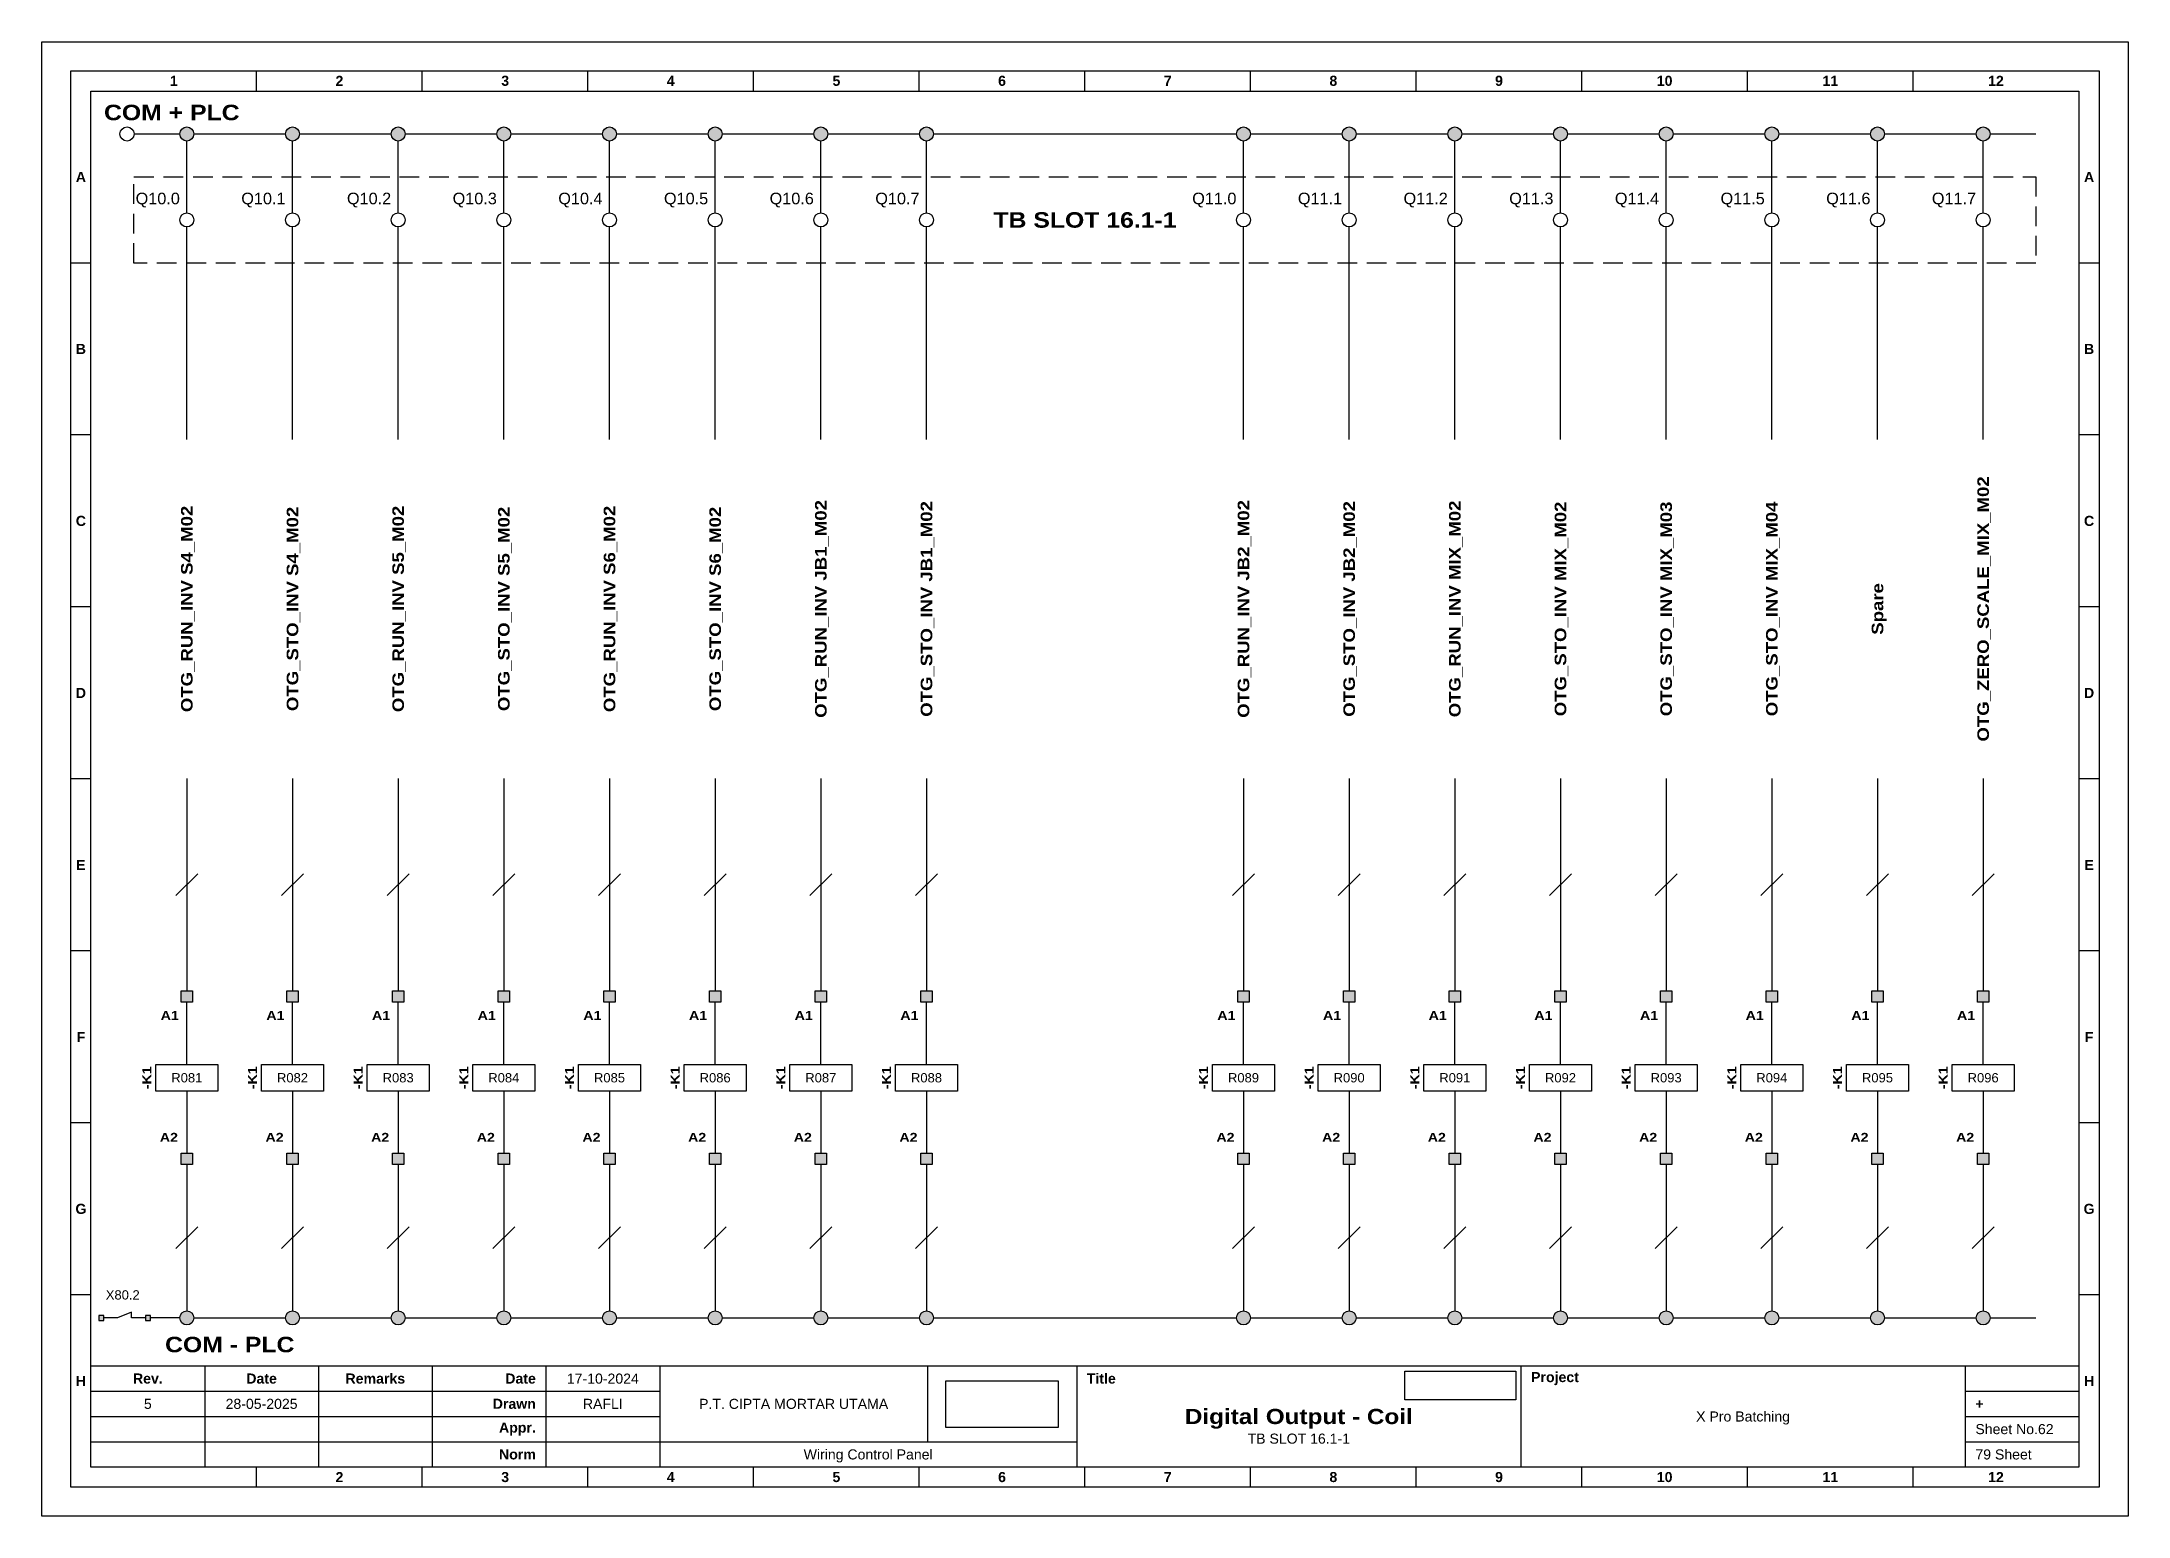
# Model space of a CAD drawing. Header units: millimetres. Extents: x 1018 to 2216, y 1079 to 1731.
# Drawn here: x 1636.9 to 1906.2, y 1310 to 1500.4 of the extents above; entities that cross this region are included whole.
import ezdxf
from ezdxf.enums import TextEntityAlignment as Align

# ---------------------------------------------------------------- set-up
doc = ezdxf.new("R2010")
doc.units = ezdxf.units.MM
doc.linetypes.add('HIDDEN', pattern=[9.525, 6.35, -3.175])
doc.styles.add('Bold', font='ariblk.ttf', dxfattribs={"height": 25.4})
doc.styles.get("Standard").update_dxf_attribs({"font": 'arial.ttf'})
picture_1 = doc.add_image_def('image1.png', size_in_pixel=(2048, 847))
picture_2 = doc.add_image_def('image2.png', size_in_pixel=(2092, 542))

msp = doc.modelspace()

# ---------------------------------------------------------------- texts
at = {"ltscale": 500, "style": 'Bold'}
for s, p in [('COM + PLC', (1644.89, 1491.27)), ('COM - PLC', (1652.77, 1332.17))]:
    msp.add_text(s, height=2, dxfattribs=at).set_placement(p, align=Align.MIDDLE_LEFT)
at = {"ltscale": 500}
for s, p in [('Q10.0', (1654.68, 1480.16)), ('Q10.1', (1668.32, 1480.16)), ('Q10.2', (1681.96, 1480.16)), ('Q10.3', (1695.6, 1480.16)), ('Q10.4', (1709.24, 1480.16)), ('Q10.5', (1722.88, 1480.16)), ('Q10.6', (1736.52, 1480.16)), ('Q10.7', (1750.16, 1480.16)), ('Q11.0', (1791.07, 1480.16)), ('Q11.1', (1804.71, 1480.16)), ('Q11.2', (1818.35, 1480.16)), ('Q11.3', (1831.99, 1480.16)), ('Q11.4', (1845.63, 1480.16)), ('Q11.5', (1859.27, 1480.16)), ('Q11.6', (1872.91, 1480.16)), ('Q11.7', (1886.55, 1480.16))]:
    msp.add_text(s, height=1.5, dxfattribs=at).set_placement(p, align=Align.MIDDLE_RIGHT)
at = {"ltscale": 500, "style": 'Bold'}
msp.add_text('TB SLOT 16.1-1', height=2, dxfattribs=at).set_placement((1771.52, 1477.39), align=Align.MIDDLE_CENTER)
for s, height, p in [('OTG_ZERO_SCALE_MIX_M02', 1.5, (1887.46, 1427.16)), ('OTG_RUN_INV JB1_M02', 1.5, (1737.42, 1427.16)), ('OTG_STO_INV JB1_M02', 1.5, (1751.06, 1427.16)), ('OTG_RUN_INV JB2_M02', 1.5, (1791.98, 1427.16)), ('OTG_STO_INV JB2_M02', 1.5, (1805.62, 1427.16)), ('OTG_RUN_INV MIX_M02', 1.5, (1819.26, 1427.16)), ('OTG_STO_INV MIX_M04', 1.5, (1860.18, 1427.16)), ('OTG_RUN_INV S4_M02', 1.5, (1655.58, 1427.16)), ('OTG_STO_INV S4_M02', 1.5, (1669.22, 1427.16)), ('OTG_RUN_INV S5_M02', 1.5, (1682.86, 1427.16)), ('OTG_STO_INV S5_M02', 1.5, (1696.5, 1427.16)), ('OTG_RUN_INV S6_M02', 1.5, (1710.14, 1427.16)), ('OTG_STO_INV S6_M02', 1.5, (1723.78, 1427.16)), ('OTG_STO_INV MIX_M02', 1.5, (1832.9, 1427.16)), ('OTG_STO_INV MIX_M03', 1.5, (1846.54, 1427.16)), ('Spare', 1.5, (1873.82, 1427.16)), ('-K1', 1.149, (1650.41, 1366.62)), ('-K1', 1.149, (1664.05, 1366.62)), ('-K1', 1.149, (1677.69, 1366.62)), ('-K1', 1.149, (1691.33, 1366.62)), ('-K1', 1.149, (1704.97, 1366.62)), ('-K1', 1.149, (1718.61, 1366.62)), ('-K1', 1.149, (1732.25, 1366.62)), ('-K1', 1.149, (1745.89, 1366.62)), ('-K1', 1.149, (1786.81, 1366.62)), ('-K1', 1.149, (1800.45, 1366.62)), ('-K1', 1.149, (1814.09, 1366.62)), ('-K1', 1.149, (1827.73, 1366.62)), ('-K1', 1.149, (1841.37, 1366.62)), ('-K1', 1.149, (1855.01, 1366.62)), ('-K1', 1.149, (1868.65, 1366.62)), ('-K1', 1.149, (1882.29, 1366.62))]:
    msp.add_text(s, height=height, rotation=90, dxfattribs=at).set_placement(p, align=Align.MIDDLE_CENTER)
for p in [(1654.55, 1375.24), (1668.19, 1375.24), (1681.83, 1375.24), (1695.47, 1375.24), (1709.11, 1375.24), (1722.75, 1375.24), (1736.39, 1375.24), (1750.03, 1375.24), (1790.95, 1375.24), (1804.59, 1375.24), (1818.23, 1375.24), (1831.87, 1375.24), (1845.51, 1375.24), (1859.15, 1375.24), (1872.79, 1375.24), (1886.43, 1375.24)]:
    msp.add_text('A1', height=1.149, dxfattribs=at).set_placement(p, align=Align.TOP_RIGHT)
at = {"ltscale": 500}
for s, p in [('R081', (1655.58, 1366.62)), ('R082', (1669.22, 1366.62)), ('R083', (1682.86, 1366.62)), ('R084', (1696.5, 1366.62)), ('R085', (1710.14, 1366.62)), ('R086', (1723.78, 1366.62)), ('R087', (1737.42, 1366.62)), ('R088', (1751.06, 1366.62)), ('R089', (1791.98, 1366.62)), ('R090', (1805.62, 1366.62)), ('R091', (1819.26, 1366.62)), ('R092', (1832.9, 1366.62)), ('R093', (1846.54, 1366.62)), ('R094', (1860.18, 1366.62)), ('R095', (1873.82, 1366.62)), ('R096', (1887.46, 1366.62))]:
    msp.add_text(s, height=1.2, dxfattribs=at).set_placement(p, align=Align.MIDDLE_CENTER)
at = {"ltscale": 500, "style": 'Bold'}
for p in [(1654.44, 1358.01), (1668.08, 1358.01), (1681.71, 1358.01), (1695.35, 1358.01), (1708.99, 1358.01), (1722.63, 1358.01), (1736.27, 1358.01), (1749.91, 1358.01), (1790.83, 1358.01), (1804.47, 1358.01), (1818.11, 1358.01), (1831.75, 1358.01), (1845.39, 1358.01), (1859.03, 1358.01), (1872.67, 1358.01), (1886.31, 1358.01)]:
    msp.add_text('A2', height=1.149, dxfattribs=at).set_placement(p, align=Align.BOTTOM_RIGHT)
at = {"ltscale": 500}
msp.add_text('X80.2', height=1.2, dxfattribs=at).set_placement((1645.12, 1338.58), align=Align.MIDDLE_LEFT)

# ---------------------------------------------------------------- blocks, each defined once
blk = doc.blocks.new('KOP MU PROJECT')
at = {"color": 6, "ltscale": 50}
for p, q in [((27.74, 184.05), (27.74, 186.66)), ((49.13, 184.05), (49.13, 186.66)), ((70.51, 184.05), (70.51, 186.66)), ((91.89, 184.05), (91.89, 186.66)), ((113.27, 184.05), (113.27, 186.66)), ((134.66, 184.05), (134.66, 186.66)), ((156.04, 184.05), (156.04, 186.66)), ((177.42, 184.05), (177.42, 186.66)), ((198.8, 184.05), (198.8, 186.66)), ((220.19, 184.05), (220.19, 186.66)), ((241.57, 184.05), (241.57, 186.66)), ((6.36, 161.84), (3.75, 161.84)), ((265.59, 161.84), (262.98, 161.84)), ((6.36, 139.63), (3.75, 139.63)), ((265.59, 139.63), (262.98, 139.63)), ((6.36, 117.42), (3.75, 117.42)), ((265.59, 117.42), (262.98, 117.42)), ((6.36, 95.22), (3.75, 95.22)), ((265.59, 95.22), (262.98, 95.22)), ((6.36, 73.01), (3.75, 73.01)), ((265.59, 73.01), (262.98, 73.01)), ((6.36, 50.8), (3.75, 50.8)), ((265.59, 50.8), (262.98, 50.8)), ((6.36, 28.59), (3.75, 28.59)), ((265.59, 28.59), (262.98, 28.59)), ((27.74, 3.75), (27.74, 6.36)), ((49.13, 3.75), (49.13, 6.36)), ((70.51, 3.75), (70.51, 6.36)), ((91.89, 3.75), (91.89, 6.36)), ((113.27, 3.75), (113.27, 6.36)), ((134.66, 3.75), (134.66, 6.36)), ((156.04, 3.75), (156.04, 6.36)), ((177.42, 3.75), (177.42, 6.36)), ((198.8, 3.75), (198.8, 6.36)), ((220.19, 3.75), (220.19, 6.36)), ((241.57, 3.75), (241.57, 6.36))]:
    blk.add_line(p, q, dxfattribs=at)
at = {"ltscale": 50}
for p, q in [((6.36, 19.41), (262.98, 19.41)), ((21.04, 19.41), (21.04, 6.36)), ((35.72, 19.41), (35.72, 6.36)), ((50.41, 19.41), (50.41, 6.36)), ((65.09, 19.41), (65.09, 6.36)), ((79.77, 19.41), (79.77, 6.36)), ((114.35, 19.41), (114.35, 9.62)), ((133.6, 19.41), (133.6, 6.36)), ((190.95, 19.41), (190.95, 6.36)), ((248.3, 19.41), (248.3, 6.36)), ((6.36, 16.15), (79.77, 16.15)), ((248.3, 16.15), (262.98, 16.15)), ((6.36, 12.89), (79.77, 12.89)), ((248.3, 12.89), (262.98, 12.89)), ((6.36, 9.62), (133.6, 9.62)), ((248.3, 9.62), (262.98, 9.62))]:
    blk.add_line(p, q, dxfattribs=at)
at = {"color": 1, "ltscale": 50}
blk.add_lwpolyline([(269.34, 0), (0, 0), (0, 190.41), (269.34, 190.41)], close=True, dxfattribs=at)
at = {"color": 6, "ltscale": 50}
for points in [[(265.59, 3.75), (3.75, 3.75), (3.75, 186.66), (265.59, 186.66)], [(262.98, 6.36), (6.36, 6.36), (6.36, 184.05), (262.98, 184.05)]]:
    blk.add_lwpolyline(points, close=True, dxfattribs=at)
at = {"ltscale": 50, "char_height": 1.305, "attachment_point": 4}
for s, width, heights, insert in [('\\pxqc;{\\fArial|b1|i0|c0|p34;1}', 21.3825, [2.51], (6.36, 185.36)), ('\\pxqc;{\\fArial|b1|i0|c0|p34;2}', 21.3825, [2.51], (27.74, 185.36)), ('\\pxqc;{\\fArial|b1|i0|c0|p34;3}', 21.3825, [2.51], (49.13, 185.36)), ('\\pxqc;{\\fArial|b1|i0|c0|p34;4}', 21.3825, [2.51], (70.51, 185.36)), ('\\pxqc;{\\fArial|b1|i0|c0|p34;5}', 21.3825, [2.51], (91.89, 185.36)), ('\\pxqc;{\\fArial|b1|i0|c0|p34;6}', 21.3825, [2.51], (113.27, 185.36)), ('\\pxqc;{\\fArial|b1|i0|c0|p34;7}', 21.3825, [2.51], (134.66, 185.36)), ('\\pxqc;{\\fArial|b1|i0|c0|p34;8}', 21.3825, [2.51], (156.04, 185.36)), ('\\pxqc;{\\fArial|b1|i0|c0|p34;9}', 21.3825, [2.51], (177.42, 185.36)), ('\\pxqc;{\\fArial|b1|i0|c0|p34;10}', 21.3825, [2.51], (198.8, 185.36)), ('\\pxqc;{\\fArial|b1|i0|c0|p34;11}', 21.3825, [2.51], (220.19, 185.36)), ('\\pxqc;{\\fArial|b1|i0|c0|p34;12}', 21.3825, [2.51], (241.57, 185.36)), ('\\pxqc;{\\fArial|b1|i0|c0|p34;A}', 2.61, [2.51], (3.75, 172.95)), ('\\pxqc;{\\fArial|b1|i0|c0|p34;A}', 2.61, [2.51], (262.98, 172.95)), ('\\pxqc;{\\fArial|b1|i0|c0|p34;B}', 2.61, [2.51], (3.75, 150.74)), ('\\pxqc;{\\fArial|b1|i0|c0|p34;B}', 2.61, [2.51], (262.98, 150.74)), ('\\pxqc;{\\fArial|b1|i0|c0|p34;C}', 2.61, [2.51], (3.75, 128.53)), ('\\pxqc;{\\fArial|b1|i0|c0|p34;C}', 2.61, [2.51], (262.98, 128.53)), ('\\pxqc;{\\fArial|b1|i0|c0|p34;D}', 2.61, [2.51], (3.75, 106.32)), ('\\pxqc;{\\fArial|b1|i0|c0|p34;D}', 2.61, [2.51], (262.98, 106.32)), ('\\pxqc;{\\fArial|b1|i0|c0|p34;E}', 2.61, [2.51], (3.75, 84.11)), ('\\pxqc;{\\fArial|b1|i0|c0|p34;E}', 2.61, [2.51], (262.98, 84.11)), ('\\pxqc;{\\fArial|b1|i0|c0|p34;F}', 2.61, [2.51], (3.75, 61.9)), ('\\pxqc;{\\fArial|b1|i0|c0|p34;F}', 2.61, [2.51], (262.98, 61.9)), ('\\pxqc;{\\fArial|b1|i0|c0|p34;G}', 2.61, [2.51], (3.75, 39.69)), ('\\pxqc;{\\fArial|b1|i0|c0|p34;G}', 2.61, [2.51], (262.98, 39.69)), ('\\pxqc;{\\fArial|b1|i0|c0|p34;H}', 2.61, [2.51], (3.75, 17.47)), ('\\pxqc;{\\fArial|b1|i0|c0|p34;Rev.}', 14.6811, [2.88], (6.36, 17.78)), ('\\pxqc;{\\fArial|b1|i0|c0|p34;Date}', 14.6811, [2.88], (21.04, 17.78)), ('\\pxqc;{\\fArial|b1|i0|c0|p34;Remarks}', 14.6811, [2.88], (35.72, 17.78)), ('\\pxqr;{\\fArial|b1|i0|c0|p34;Date}', 13.3761, [2.88], (50.41, 17.78)), ('\\pxql;{\\fArial|b1|i0|c0|p34;Title}', 50.2419, [2.88], (134.9, 17.78)), ('\\pxql;{\\fArial|b1|i0|c0|p34;Project}', 50.2419, [2.88], (192.25, 17.78)), ('\\pxqc;{\\fArial|b1|i0|c0|p34;H}', 2.61, [2.51], (262.98, 17.47)), ('\\pxqr;{\\fArial|b1|i0|c0|p34;Drawn}', 13.3761, [2.88], (50.41, 14.52)), ('\\pxql;{\\fArial|b1|i0|c0|p34;+}', 14.6811, [2.88], (249.61, 14.52)), ('\\pxqr;{\\fArial|b1|i0|c0|p34;Appr.}', 13.3761, [2.88], (50.41, 11.26)), ('\\pxqr;{\\fArial|b1|i0|c0|p34;Norm}', 13.3761, [2.88], (50.41, 7.99)), ('\\pxqc;{\\fArial|b1|i0|c0|p34;2}', 21.3825, [2.51], (27.74, 5.06)), ('\\pxqc;{\\fArial|b1|i0|c0|p34;3}', 21.3825, [2.51], (49.13, 5.06)), ('\\pxqc;{\\fArial|b1|i0|c0|p34;4}', 21.3825, [2.51], (70.51, 5.06)), ('\\pxqc;{\\fArial|b1|i0|c0|p34;5}', 21.3825, [2.51], (91.89, 5.06)), ('\\pxqc;{\\fArial|b1|i0|c0|p34;6}', 21.3825, [2.51], (113.27, 5.06)), ('\\pxqc;{\\fArial|b1|i0|c0|p34;7}', 21.3825, [2.51], (134.66, 5.06)), ('\\pxqc;{\\fArial|b1|i0|c0|p34;8}', 21.3825, [2.51], (156.04, 5.06)), ('\\pxqc;{\\fArial|b1|i0|c0|p34;9}', 21.3825, [2.51], (177.42, 5.06)), ('\\pxqc;{\\fArial|b1|i0|c0|p34;10}', 21.3825, [2.51], (198.8, 5.06)), ('\\pxqc;{\\fArial|b1|i0|c0|p34;11}', 21.3825, [2.51], (220.19, 5.06)), ('\\pxqc;{\\fArial|b1|i0|c0|p34;12}', 21.3825, [2.51], (241.57, 5.06))]:
    blk.add_mtext_dynamic_manual_height_columns(s, width=width, gutter_width=0.0326, heights=heights, dxfattribs=dict(at, insert=insert))
at = {"ltscale": 50}
for tag, p in [('DATECREATED', (72.43, 17.78)), ('REV', (13.7, 14.52)), ('REVDATE', (28.38, 14.52)), ('REMARKS', (43.06, 14.52)), ('DRAWN', (72.43, 14.52)), ('COMPANY', (97.06, 14.52)), ('PROJECT', (219.62, 12.89)), ('APPR', (72.43, 11.26)), ('NORM', (72.43, 7.99)), ('DRAWINGCATEGORY', (106.68, 7.99)), ('DESCRIPTION', (162.27, 10.03))]:
    blk.add_attdef(tag, text='', height=1.3, dxfattribs=at).set_placement(p, align=Align.MIDDLE_CENTER)
at = {"ltscale": 50, "style": 'Bold'}
blk.add_attdef('TITLE', text='', height=1.96, dxfattribs=at).set_placement((162.27, 12.89), align=Align.MIDDLE_CENTER)
at = {"ltscale": 50}
for tag, p in [('SHEETNUMBER', (249.61, 11.26)), ('TOTALSHEET', (249.61, 7.99))]:
    blk.add_attdef(tag, text='', height=1.3, dxfattribs=at).set_placement(p, align=Align.MIDDLE_LEFT)
image = blk.add_image(picture_1, insert=(116.72, 11.48), size_in_units=(14.5, 6), dxfattribs=at)
image.dxf.flags = 15
image = blk.add_image(picture_2, insert=(175.94, 15.04), size_in_units=(14.36, 3.72), dxfattribs=at)
image.dxf.flags = 15

# ---------------------------------------------------------------- hatches: boundary and pattern name
at = {"true_color": 0x105689}
h = msp.add_hatch(color=146, dxfattribs=at)
h.dxf.hatch_style = 1
h.paths.add_polyline_path([(1888.37, 1488.49, 1), (1886.55, 1488.49, 1)])
h.paths.add_polyline_path([(1872.91, 1488.49, 1), (1874.73, 1488.49, 1)])
h.paths.add_polyline_path([(1859.27, 1488.49, 1), (1861.09, 1488.49, 1)])
h.paths.add_polyline_path([(1847.45, 1488.49, 1), (1845.63, 1488.49, 1)])
h.paths.add_polyline_path([(1833.81, 1488.49, 1), (1831.99, 1488.49, 1)])
h.paths.add_polyline_path([(1820.17, 1488.49, 1), (1818.35, 1488.49, 1)])
h.paths.add_polyline_path([(1806.53, 1488.49, 1), (1804.71, 1488.49, 1)])
h.paths.add_polyline_path([(1792.89, 1488.49, 1), (1791.07, 1488.49, 1)])
h.paths.add_polyline_path([(1751.97, 1488.49, 1), (1750.16, 1488.49, 1)])
h.paths.add_polyline_path([(1738.33, 1488.49, 1), (1736.52, 1488.49, 1)])
h.paths.add_polyline_path([(1724.69, 1488.49, 1), (1722.88, 1488.49, 1)])
h.paths.add_polyline_path([(1711.05, 1488.49, 1), (1709.24, 1488.49, 1)])
h.paths.add_polyline_path([(1695.6, 1488.49, 1), (1697.41, 1488.49, 1)])
h.paths.add_polyline_path([(1683.77, 1488.49, 1), (1681.96, 1488.49, 1)])
h.paths.add_polyline_path([(1668.32, 1488.49, 1), (1670.13, 1488.49, 1)])
h.paths.add_polyline_path([(1656.49, 1488.49, 1), (1654.68, 1488.49, 1)])
h = msp.add_hatch(color=256)
h.dxf.hatch_style = 1
h.paths.add_polyline_path([(1656.31, 1376.39), (1656.31, 1377.84), (1654.86, 1377.84), (1654.86, 1376.39)])
h.paths.add_polyline_path([(1654.86, 1355.41), (1656.31, 1355.41), (1656.31, 1356.86), (1654.86, 1356.86)])
h = msp.add_hatch(color=256)
h.dxf.hatch_style = 1
h.paths.add_polyline_path([(1669.95, 1376.39), (1669.95, 1377.84), (1668.5, 1377.84), (1668.5, 1376.39)])
h.paths.add_polyline_path([(1668.5, 1355.41), (1669.95, 1355.41), (1669.95, 1356.86), (1668.5, 1356.86)])
h = msp.add_hatch(color=256)
h.dxf.hatch_style = 1
h.paths.add_polyline_path([(1683.59, 1376.39), (1683.59, 1377.84), (1682.14, 1377.84), (1682.14, 1376.39)])
h.paths.add_polyline_path([(1682.14, 1355.41), (1683.59, 1355.41), (1683.59, 1356.86), (1682.14, 1356.86)])
h = msp.add_hatch(color=256)
h.dxf.hatch_style = 1
h.paths.add_polyline_path([(1697.23, 1376.39), (1697.23, 1377.84), (1695.78, 1377.84), (1695.78, 1376.39)])
h.paths.add_polyline_path([(1695.78, 1355.41), (1697.23, 1355.41), (1697.23, 1356.86), (1695.78, 1356.86)])
h = msp.add_hatch(color=256)
h.dxf.hatch_style = 1
h.paths.add_polyline_path([(1710.87, 1376.39), (1710.87, 1377.84), (1709.42, 1377.84), (1709.42, 1376.39)])
h.paths.add_polyline_path([(1709.42, 1355.41), (1710.87, 1355.41), (1710.87, 1356.86), (1709.42, 1356.86)])
h = msp.add_hatch(color=256)
h.dxf.hatch_style = 1
h.paths.add_polyline_path([(1724.51, 1376.39), (1724.51, 1377.84), (1723.06, 1377.84), (1723.06, 1376.39)])
h.paths.add_polyline_path([(1723.06, 1355.41), (1724.51, 1355.41), (1724.51, 1356.86), (1723.06, 1356.86)])
h = msp.add_hatch(color=256)
h.dxf.hatch_style = 1
h.paths.add_polyline_path([(1738.15, 1376.39), (1738.15, 1377.84), (1736.7, 1377.84), (1736.7, 1376.39)])
h.paths.add_polyline_path([(1736.7, 1355.41), (1738.15, 1355.41), (1738.15, 1356.86), (1736.7, 1356.86)])
h = msp.add_hatch(color=256)
h.dxf.hatch_style = 1
h.paths.add_polyline_path([(1751.79, 1376.39), (1751.79, 1377.84), (1750.34, 1377.84), (1750.34, 1376.39)])
h.paths.add_polyline_path([(1750.34, 1355.41), (1751.79, 1355.41), (1751.79, 1356.86), (1750.34, 1356.86)])
h = msp.add_hatch(color=256)
h.dxf.hatch_style = 1
h.paths.add_polyline_path([(1792.71, 1376.39), (1792.71, 1377.84), (1791.26, 1377.84), (1791.26, 1376.39)])
h.paths.add_polyline_path([(1791.26, 1355.41), (1792.71, 1355.41), (1792.71, 1356.86), (1791.26, 1356.86)])
h = msp.add_hatch(color=256)
h.dxf.hatch_style = 1
h.paths.add_polyline_path([(1806.35, 1376.39), (1806.35, 1377.84), (1804.9, 1377.84), (1804.9, 1376.39)])
h.paths.add_polyline_path([(1804.9, 1355.41), (1806.35, 1355.41), (1806.35, 1356.86), (1804.9, 1356.86)])
h = msp.add_hatch(color=256)
h.dxf.hatch_style = 1
h.paths.add_polyline_path([(1819.99, 1376.39), (1819.99, 1377.84), (1818.54, 1377.84), (1818.54, 1376.39)])
h.paths.add_polyline_path([(1818.54, 1355.41), (1819.99, 1355.41), (1819.99, 1356.86), (1818.54, 1356.86)])
h = msp.add_hatch(color=256)
h.dxf.hatch_style = 1
h.paths.add_polyline_path([(1833.63, 1376.39), (1833.63, 1377.84), (1832.18, 1377.84), (1832.18, 1376.39)])
h.paths.add_polyline_path([(1832.18, 1355.41), (1833.63, 1355.41), (1833.63, 1356.86), (1832.18, 1356.86)])
h = msp.add_hatch(color=256)
h.dxf.hatch_style = 1
h.paths.add_polyline_path([(1847.27, 1376.39), (1847.27, 1377.84), (1845.82, 1377.84), (1845.82, 1376.39)])
h.paths.add_polyline_path([(1845.82, 1355.41), (1847.27, 1355.41), (1847.27, 1356.86), (1845.82, 1356.86)])
h = msp.add_hatch(color=256)
h.dxf.hatch_style = 1
h.paths.add_polyline_path([(1860.91, 1376.39), (1860.91, 1377.84), (1859.45, 1377.84), (1859.45, 1376.39)])
h.paths.add_polyline_path([(1859.45, 1355.41), (1860.91, 1355.41), (1860.91, 1356.86), (1859.45, 1356.86)])
h = msp.add_hatch(color=256)
h.dxf.hatch_style = 1
h.paths.add_polyline_path([(1874.55, 1376.39), (1874.55, 1377.84), (1873.09, 1377.84), (1873.09, 1376.39)])
h.paths.add_polyline_path([(1873.09, 1355.41), (1874.55, 1355.41), (1874.55, 1356.86), (1873.09, 1356.86)])
h = msp.add_hatch(color=256)
h.dxf.hatch_style = 1
h.paths.add_polyline_path([(1888.18, 1376.39), (1888.18, 1377.84), (1886.73, 1377.84), (1886.73, 1376.39)])
h.paths.add_polyline_path([(1886.73, 1355.41), (1888.18, 1355.41), (1888.18, 1356.86), (1886.73, 1356.86)])
h = msp.add_hatch(color=146, dxfattribs=at)
h.dxf.hatch_style = 1
h.paths.add_polyline_path([(1888.37, 1335.61, 1), (1886.55, 1335.61, 1)])
h.paths.add_polyline_path([(1872.91, 1335.61, 1), (1874.73, 1335.61, 1)])
h.paths.add_polyline_path([(1859.27, 1335.61, 1), (1861.09, 1335.61, 1)])
h.paths.add_polyline_path([(1847.45, 1335.61, 1), (1845.63, 1335.61, 1)])
h.paths.add_polyline_path([(1833.81, 1335.61, 1), (1831.99, 1335.61, 1)])
h.paths.add_polyline_path([(1820.17, 1335.61, 1), (1818.35, 1335.61, 1)])
h.paths.add_polyline_path([(1806.53, 1335.61, 1), (1804.71, 1335.61, 1)])
h.paths.add_polyline_path([(1792.89, 1335.61, 1), (1791.07, 1335.61, 1)])
h.paths.add_polyline_path([(1751.97, 1335.61, 1), (1750.16, 1335.61, 1)])
h.paths.add_polyline_path([(1738.33, 1335.61, 1), (1736.52, 1335.61, 1)])
h.paths.add_polyline_path([(1724.69, 1335.61, 1), (1722.88, 1335.61, 1)])
h.paths.add_polyline_path([(1711.05, 1335.61, 1), (1709.24, 1335.61, 1)])
h.paths.add_polyline_path([(1695.6, 1335.61, 1), (1697.41, 1335.61, 1)])
h.paths.add_polyline_path([(1683.77, 1335.61, 1), (1681.96, 1335.61, 1)])
h.paths.add_polyline_path([(1668.32, 1335.61, 1), (1670.13, 1335.61, 1)])
h.paths.add_polyline_path([(1656.49, 1335.61, 1), (1654.68, 1335.61, 1)])
h = msp.add_hatch(color=256)
h.dxf.hatch_style = 1
h.paths.add_polyline_path([(1650.88, 1335.93), (1650.24, 1335.93), (1650.24, 1335.29), (1650.88, 1335.29)])
h.paths.add_polyline_path([(1644.21, 1335.93), (1644.21, 1335.29), (1644.85, 1335.29), (1644.85, 1335.93)])

# ---------------------------------------------------------------- linework, layer by layer
at = {"color": 146, "true_color": 0x105689}
for p, q in [((1648.76, 1488.49), (1654.68, 1488.49)), ((1655.58, 1478.29), (1655.58, 1487.58)), ((1656.49, 1488.49), (1668.32, 1488.49)), ((1669.22, 1478.29), (1669.22, 1487.58)), ((1670.13, 1488.49), (1681.96, 1488.49)), ((1682.86, 1478.29), (1682.86, 1487.58)), ((1683.77, 1488.49), (1695.6, 1488.49)), ((1696.5, 1478.29), (1696.5, 1487.58)), ((1697.41, 1488.49), (1709.24, 1488.49)), ((1710.14, 1478.29), (1710.14, 1487.58)), ((1711.05, 1488.49), (1722.88, 1488.49)), ((1723.78, 1478.29), (1723.78, 1487.58)), ((1724.69, 1488.49), (1736.52, 1488.49)), ((1737.42, 1478.29), (1737.42, 1487.58)), ((1738.33, 1488.49), (1750.16, 1488.49)), ((1751.06, 1478.29), (1751.06, 1487.58)), ((1751.97, 1488.49), (1791.07, 1488.49)), ((1791.98, 1478.29), (1791.98, 1487.58)), ((1792.89, 1488.49), (1804.71, 1488.49)), ((1805.62, 1478.29), (1805.62, 1487.58)), ((1806.53, 1488.49), (1818.35, 1488.49)), ((1819.26, 1478.29), (1819.26, 1487.58)), ((1820.17, 1488.49), (1831.99, 1488.49)), ((1832.9, 1478.29), (1832.9, 1487.58)), ((1833.81, 1488.49), (1845.63, 1488.49)), ((1846.54, 1478.29), (1846.54, 1487.58)), ((1847.45, 1488.49), (1859.27, 1488.49)), ((1860.18, 1478.29), (1860.18, 1487.58)), ((1861.09, 1488.49), (1872.91, 1488.49)), ((1873.82, 1478.29), (1873.82, 1487.58)), ((1874.73, 1488.49), (1886.55, 1488.49)), ((1887.46, 1478.29), (1887.46, 1487.58)), ((1888.37, 1488.49), (1894.28, 1488.49)), ((1655.58, 1449.04), (1655.58, 1476.48)), ((1669.22, 1449.04), (1669.22, 1476.48)), ((1682.86, 1449.04), (1682.86, 1476.48)), ((1696.5, 1449.04), (1696.5, 1476.48)), ((1710.14, 1449.04), (1710.14, 1476.48)), ((1723.78, 1449.04), (1723.78, 1476.48)), ((1737.42, 1449.04), (1737.42, 1476.48)), ((1751.06, 1449.04), (1751.06, 1476.48)), ((1791.98, 1449.04), (1791.98, 1476.48)), ((1805.62, 1449.04), (1805.62, 1476.48)), ((1819.26, 1449.04), (1819.26, 1476.48)), ((1832.9, 1449.04), (1832.9, 1476.48)), ((1846.54, 1449.04), (1846.54, 1476.48)), ((1860.18, 1449.04), (1860.18, 1476.48)), ((1873.82, 1449.04), (1873.82, 1476.48)), ((1887.46, 1449.04), (1887.46, 1476.48)), ((1655.58, 1405.27), (1655.58, 1377.84)), ((1669.22, 1405.27), (1669.22, 1377.84)), ((1682.86, 1405.27), (1682.86, 1377.84)), ((1696.5, 1405.27), (1696.5, 1377.84)), ((1710.14, 1405.27), (1710.14, 1377.84)), ((1723.78, 1405.27), (1723.78, 1377.84)), ((1737.42, 1405.27), (1737.42, 1377.84)), ((1751.06, 1405.27), (1751.06, 1377.84)), ((1791.98, 1405.27), (1791.98, 1377.84)), ((1805.62, 1405.27), (1805.62, 1377.84)), ((1819.26, 1405.27), (1819.26, 1377.84)), ((1832.9, 1405.27), (1832.9, 1377.84)), ((1846.54, 1405.27), (1846.54, 1377.84)), ((1860.18, 1405.27), (1860.18, 1377.84)), ((1873.82, 1405.27), (1873.82, 1377.84)), ((1887.46, 1405.27), (1887.46, 1377.84)), ((1654.17, 1390.14), (1657, 1392.97)), ((1667.81, 1390.14), (1670.64, 1392.97)), ((1681.45, 1390.14), (1684.28, 1392.97)), ((1695.09, 1390.14), (1697.92, 1392.97)), ((1708.73, 1390.14), (1711.56, 1392.97)), ((1722.37, 1390.14), (1725.2, 1392.97)), ((1736.01, 1390.14), (1738.84, 1392.97)), ((1749.65, 1390.14), (1752.48, 1392.97)), ((1790.57, 1390.14), (1793.4, 1392.97)), ((1804.21, 1390.14), (1807.04, 1392.97)), ((1817.85, 1390.14), (1820.68, 1392.97)), ((1831.49, 1390.14), (1834.31, 1392.97)), ((1845.13, 1390.14), (1847.95, 1392.97)), ((1858.77, 1390.14), (1861.59, 1392.97)), ((1872.41, 1390.14), (1875.23, 1392.97)), ((1886.05, 1390.14), (1888.87, 1392.97)), ((1655.58, 1355.41), (1655.58, 1336.51)), ((1669.22, 1355.41), (1669.22, 1336.51)), ((1682.86, 1355.41), (1682.86, 1336.51)), ((1696.5, 1355.41), (1696.5, 1336.51)), ((1710.14, 1355.41), (1710.14, 1336.51)), ((1723.78, 1355.41), (1723.78, 1336.51)), ((1737.42, 1355.41), (1737.42, 1336.51)), ((1751.06, 1355.41), (1751.06, 1336.51)), ((1791.98, 1355.41), (1791.98, 1336.51)), ((1805.62, 1355.41), (1805.62, 1336.51)), ((1819.26, 1355.41), (1819.26, 1336.51)), ((1832.9, 1355.41), (1832.9, 1336.51)), ((1846.54, 1355.41), (1846.54, 1336.51)), ((1860.18, 1355.41), (1860.18, 1336.51)), ((1873.82, 1355.41), (1873.82, 1336.51)), ((1887.46, 1355.41), (1887.46, 1336.51)), ((1654.17, 1344.55), (1657, 1347.38)), ((1667.81, 1344.55), (1670.64, 1347.38)), ((1681.45, 1344.55), (1684.28, 1347.38)), ((1695.09, 1344.55), (1697.92, 1347.38)), ((1708.73, 1344.55), (1711.56, 1347.38)), ((1722.37, 1344.55), (1725.2, 1347.38)), ((1736.01, 1344.55), (1738.84, 1347.38)), ((1749.65, 1344.55), (1752.48, 1347.38)), ((1790.57, 1344.55), (1793.4, 1347.38)), ((1804.21, 1344.55), (1807.04, 1347.38)), ((1817.85, 1344.55), (1820.68, 1347.38)), ((1831.49, 1344.55), (1834.31, 1347.38)), ((1845.13, 1344.55), (1847.95, 1347.38)), ((1858.77, 1344.55), (1861.59, 1347.38)), ((1872.41, 1344.55), (1875.23, 1347.38)), ((1886.05, 1344.55), (1888.87, 1347.38)), ((1654.68, 1335.61), (1650.88, 1335.61)), ((1656.49, 1335.61), (1668.32, 1335.61)), ((1670.13, 1335.61), (1681.96, 1335.61)), ((1683.77, 1335.61), (1695.6, 1335.61)), ((1697.41, 1335.61), (1709.24, 1335.61)), ((1711.05, 1335.61), (1722.88, 1335.61)), ((1724.69, 1335.61), (1736.52, 1335.61)), ((1738.33, 1335.61), (1750.16, 1335.61)), ((1751.97, 1335.61), (1791.07, 1335.61)), ((1792.89, 1335.61), (1804.71, 1335.61)), ((1806.53, 1335.61), (1818.35, 1335.61)), ((1820.17, 1335.61), (1831.99, 1335.61)), ((1833.81, 1335.61), (1845.63, 1335.61)), ((1847.45, 1335.61), (1859.27, 1335.61)), ((1861.09, 1335.61), (1872.91, 1335.61)), ((1874.73, 1335.61), (1886.55, 1335.61)), ((1888.37, 1335.61), (1894.28, 1335.61))]:
    msp.add_line(p, q, dxfattribs=at)
at = {"ltscale": 50}
for p, q in [((1655.58, 1368.35), (1655.58, 1376.39)), ((1669.22, 1368.35), (1669.22, 1376.39)), ((1682.86, 1368.35), (1682.86, 1376.39)), ((1696.5, 1368.35), (1696.5, 1376.39)), ((1710.14, 1368.35), (1710.14, 1376.39)), ((1723.78, 1368.35), (1723.78, 1376.39)), ((1737.42, 1368.35), (1737.42, 1376.39)), ((1751.06, 1368.35), (1751.06, 1376.39)), ((1791.98, 1368.35), (1791.98, 1376.39)), ((1805.62, 1368.35), (1805.62, 1376.39)), ((1819.26, 1368.35), (1819.26, 1376.39)), ((1832.9, 1368.35), (1832.9, 1376.39)), ((1846.54, 1368.35), (1846.54, 1376.39)), ((1860.18, 1368.35), (1860.18, 1376.39)), ((1873.82, 1368.35), (1873.82, 1376.39)), ((1887.46, 1368.35), (1887.46, 1376.39)), ((1655.58, 1364.9), (1655.58, 1356.86)), ((1669.22, 1364.9), (1669.22, 1356.86)), ((1682.86, 1364.9), (1682.86, 1356.86)), ((1696.5, 1364.9), (1696.5, 1356.86)), ((1710.14, 1364.9), (1710.14, 1356.86)), ((1723.78, 1364.9), (1723.78, 1356.86)), ((1737.42, 1364.9), (1737.42, 1356.86)), ((1751.06, 1364.9), (1751.06, 1356.86)), ((1791.98, 1364.9), (1791.98, 1356.86)), ((1805.62, 1364.9), (1805.62, 1356.86)), ((1819.26, 1364.9), (1819.26, 1356.86)), ((1832.9, 1364.9), (1832.9, 1356.86)), ((1846.54, 1364.9), (1846.54, 1356.86)), ((1860.18, 1364.9), (1860.18, 1356.86)), ((1873.82, 1364.9), (1873.82, 1356.86)), ((1887.46, 1364.9), (1887.46, 1356.86)), ((1648.44, 1336.35), (1646.65, 1335.61)), ((1646.65, 1335.61), (1644.85, 1335.61)), ((1650.24, 1335.61), (1648.44, 1335.61))]:
    msp.add_line(p, q, dxfattribs=at)
msp.add_line((1648.44, 1335.61), (1648.44, 1336.35))
at = {"linetype": 'HIDDEN', "ltscale": 0.4}
msp.add_lwpolyline([(1648.76, 1482.94), (1894.28, 1482.94), (1894.28, 1471.83), (1648.76, 1471.83)], close=True, dxfattribs=at)
for points in [[(1654.86, 1377.84), (1656.31, 1377.84), (1656.31, 1376.39), (1654.86, 1376.39)], [(1668.5, 1377.84), (1669.95, 1377.84), (1669.95, 1376.39), (1668.5, 1376.39)], [(1682.14, 1377.84), (1683.59, 1377.84), (1683.59, 1376.39), (1682.14, 1376.39)], [(1695.78, 1377.84), (1697.23, 1377.84), (1697.23, 1376.39), (1695.78, 1376.39)], [(1709.42, 1377.84), (1710.87, 1377.84), (1710.87, 1376.39), (1709.42, 1376.39)], [(1723.06, 1377.84), (1724.51, 1377.84), (1724.51, 1376.39), (1723.06, 1376.39)], [(1736.7, 1377.84), (1738.15, 1377.84), (1738.15, 1376.39), (1736.7, 1376.39)], [(1750.34, 1377.84), (1751.79, 1377.84), (1751.79, 1376.39), (1750.34, 1376.39)], [(1791.26, 1377.84), (1792.71, 1377.84), (1792.71, 1376.39), (1791.26, 1376.39)], [(1804.9, 1377.84), (1806.35, 1377.84), (1806.35, 1376.39), (1804.9, 1376.39)], [(1818.54, 1377.84), (1819.99, 1377.84), (1819.99, 1376.39), (1818.54, 1376.39)], [(1832.18, 1377.84), (1833.63, 1377.84), (1833.63, 1376.39), (1832.18, 1376.39)], [(1845.82, 1377.84), (1847.27, 1377.84), (1847.27, 1376.39), (1845.82, 1376.39)], [(1859.45, 1377.84), (1860.91, 1377.84), (1860.91, 1376.39), (1859.45, 1376.39)], [(1873.09, 1377.84), (1874.55, 1377.84), (1874.55, 1376.39), (1873.09, 1376.39)], [(1886.73, 1377.84), (1888.18, 1377.84), (1888.18, 1376.39), (1886.73, 1376.39)], [(1654.86, 1356.86), (1656.31, 1356.86), (1656.31, 1355.41), (1654.86, 1355.41)], [(1668.5, 1356.86), (1669.95, 1356.86), (1669.95, 1355.41), (1668.5, 1355.41)], [(1682.14, 1356.86), (1683.59, 1356.86), (1683.59, 1355.41), (1682.14, 1355.41)], [(1695.78, 1356.86), (1697.23, 1356.86), (1697.23, 1355.41), (1695.78, 1355.41)], [(1709.42, 1356.86), (1710.87, 1356.86), (1710.87, 1355.41), (1709.42, 1355.41)], [(1723.06, 1356.86), (1724.51, 1356.86), (1724.51, 1355.41), (1723.06, 1355.41)], [(1736.7, 1356.86), (1738.15, 1356.86), (1738.15, 1355.41), (1736.7, 1355.41)], [(1750.34, 1356.86), (1751.79, 1356.86), (1751.79, 1355.41), (1750.34, 1355.41)], [(1791.26, 1356.86), (1792.71, 1356.86), (1792.71, 1355.41), (1791.26, 1355.41)], [(1804.9, 1356.86), (1806.35, 1356.86), (1806.35, 1355.41), (1804.9, 1355.41)], [(1818.54, 1356.86), (1819.99, 1356.86), (1819.99, 1355.41), (1818.54, 1355.41)], [(1832.18, 1356.86), (1833.63, 1356.86), (1833.63, 1355.41), (1832.18, 1355.41)], [(1845.82, 1356.86), (1847.27, 1356.86), (1847.27, 1355.41), (1845.82, 1355.41)], [(1859.45, 1356.86), (1860.91, 1356.86), (1860.91, 1355.41), (1859.45, 1355.41)], [(1873.09, 1356.86), (1874.55, 1356.86), (1874.55, 1355.41), (1873.09, 1355.41)], [(1886.73, 1356.86), (1888.18, 1356.86), (1888.18, 1355.41), (1886.73, 1355.41)]]:
    msp.add_lwpolyline(points, close=True)
at = {"ltscale": 50}
for points in [[(1651.56, 1368.35), (1659.6, 1368.35), (1659.6, 1364.9), (1651.56, 1364.9)], [(1665.2, 1368.35), (1673.24, 1368.35), (1673.24, 1364.9), (1665.2, 1364.9)], [(1678.84, 1368.35), (1686.88, 1368.35), (1686.88, 1364.9), (1678.84, 1364.9)], [(1692.48, 1368.35), (1700.52, 1368.35), (1700.52, 1364.9), (1692.48, 1364.9)], [(1706.12, 1368.35), (1714.16, 1368.35), (1714.16, 1364.9), (1706.12, 1364.9)], [(1719.76, 1368.35), (1727.8, 1368.35), (1727.8, 1364.9), (1719.76, 1364.9)], [(1733.4, 1368.35), (1741.44, 1368.35), (1741.44, 1364.9), (1733.4, 1364.9)], [(1747.04, 1368.35), (1755.08, 1368.35), (1755.08, 1364.9), (1747.04, 1364.9)], [(1787.96, 1368.35), (1796, 1368.35), (1796, 1364.9), (1787.96, 1364.9)], [(1801.6, 1368.35), (1809.64, 1368.35), (1809.64, 1364.9), (1801.6, 1364.9)], [(1815.24, 1368.35), (1823.28, 1368.35), (1823.28, 1364.9), (1815.24, 1364.9)], [(1828.88, 1368.35), (1836.92, 1368.35), (1836.92, 1364.9), (1828.88, 1364.9)], [(1842.52, 1368.35), (1850.56, 1368.35), (1850.56, 1364.9), (1842.52, 1364.9)], [(1856.16, 1368.35), (1864.2, 1368.35), (1864.2, 1364.9), (1856.16, 1364.9)], [(1869.8, 1368.35), (1877.84, 1368.35), (1877.84, 1364.9), (1869.8, 1364.9)], [(1883.44, 1368.35), (1891.48, 1368.35), (1891.48, 1364.9), (1883.44, 1364.9)]]:
    msp.add_lwpolyline(points, close=True, dxfattribs=at)
at = {"ltscale": 500}
for points in [[(1644.21, 1335.93), (1644.21, 1335.29), (1644.85, 1335.29), (1644.85, 1335.93)], [(1650.24, 1335.93), (1650.24, 1335.29), (1650.88, 1335.29), (1650.88, 1335.93)]]:
    msp.add_lwpolyline(points, close=True, dxfattribs=at)
at = {"color": 146, "ltscale": 500, "true_color": 0x105689}
for centre in [(1647.86, 1488.49), (1655.58, 1488.49), (1669.22, 1488.49), (1682.86, 1488.49), (1696.5, 1488.49), (1710.14, 1488.49), (1723.78, 1488.49), (1737.42, 1488.49), (1751.06, 1488.49), (1791.98, 1488.49), (1805.62, 1488.49), (1819.26, 1488.49), (1832.9, 1488.49), (1846.54, 1488.49), (1860.18, 1488.49), (1873.82, 1488.49), (1887.46, 1488.49), (1655.58, 1477.39), (1669.22, 1477.39), (1682.86, 1477.39), (1696.5, 1477.39), (1710.14, 1477.39), (1723.78, 1477.39), (1737.42, 1477.39), (1751.06, 1477.39), (1791.98, 1477.39), (1805.62, 1477.39), (1819.26, 1477.39), (1832.9, 1477.39), (1846.54, 1477.39), (1860.18, 1477.39), (1873.82, 1477.39), (1887.46, 1477.39), (1655.58, 1335.61), (1669.22, 1335.61), (1682.86, 1335.61), (1696.5, 1335.61), (1710.14, 1335.61), (1723.78, 1335.61), (1737.42, 1335.61), (1751.06, 1335.61), (1791.98, 1335.61), (1805.62, 1335.61), (1819.26, 1335.61), (1832.9, 1335.61), (1846.54, 1335.61), (1860.18, 1335.61), (1873.82, 1335.61), (1887.46, 1335.61)]:
    msp.add_circle(centre, 0.907, dxfattribs=at)

# ---------------------------------------------------------------- block references
msp.add_blockref('KOP MU PROJECT', (1636.85, 1309.99)).add_auto_attribs({'DESCRIPTION': 'TB SLOT 16.1-1', 'TITLE': 'Digital Output - Coil', 'PROJECT': 'X Pro Batching', 'COMPANY': 'P.T. CIPTA MORTAR UTAMA', 'DRAWINGCATEGORY': 'Wiring Control Panel', 'DRAWN': 'RAFLI', 'DATECREATED': '17-10-2024', 'REVDATE': '28-05-2025', 'REV': '5', 'SHEETNUMBER': 'Sheet No.62', 'TOTALSHEET': '79 Sheet'})

msp.set_redraw_order([(e.dxf.handle, doc.entitydb.next_handle()) for e in msp.query("TEXT MTEXT ATTDEF DIMENSION ARC_DIMENSION")])  # texts and dimensions are drawn at this point

doc.saveas('drawing.dxf')
